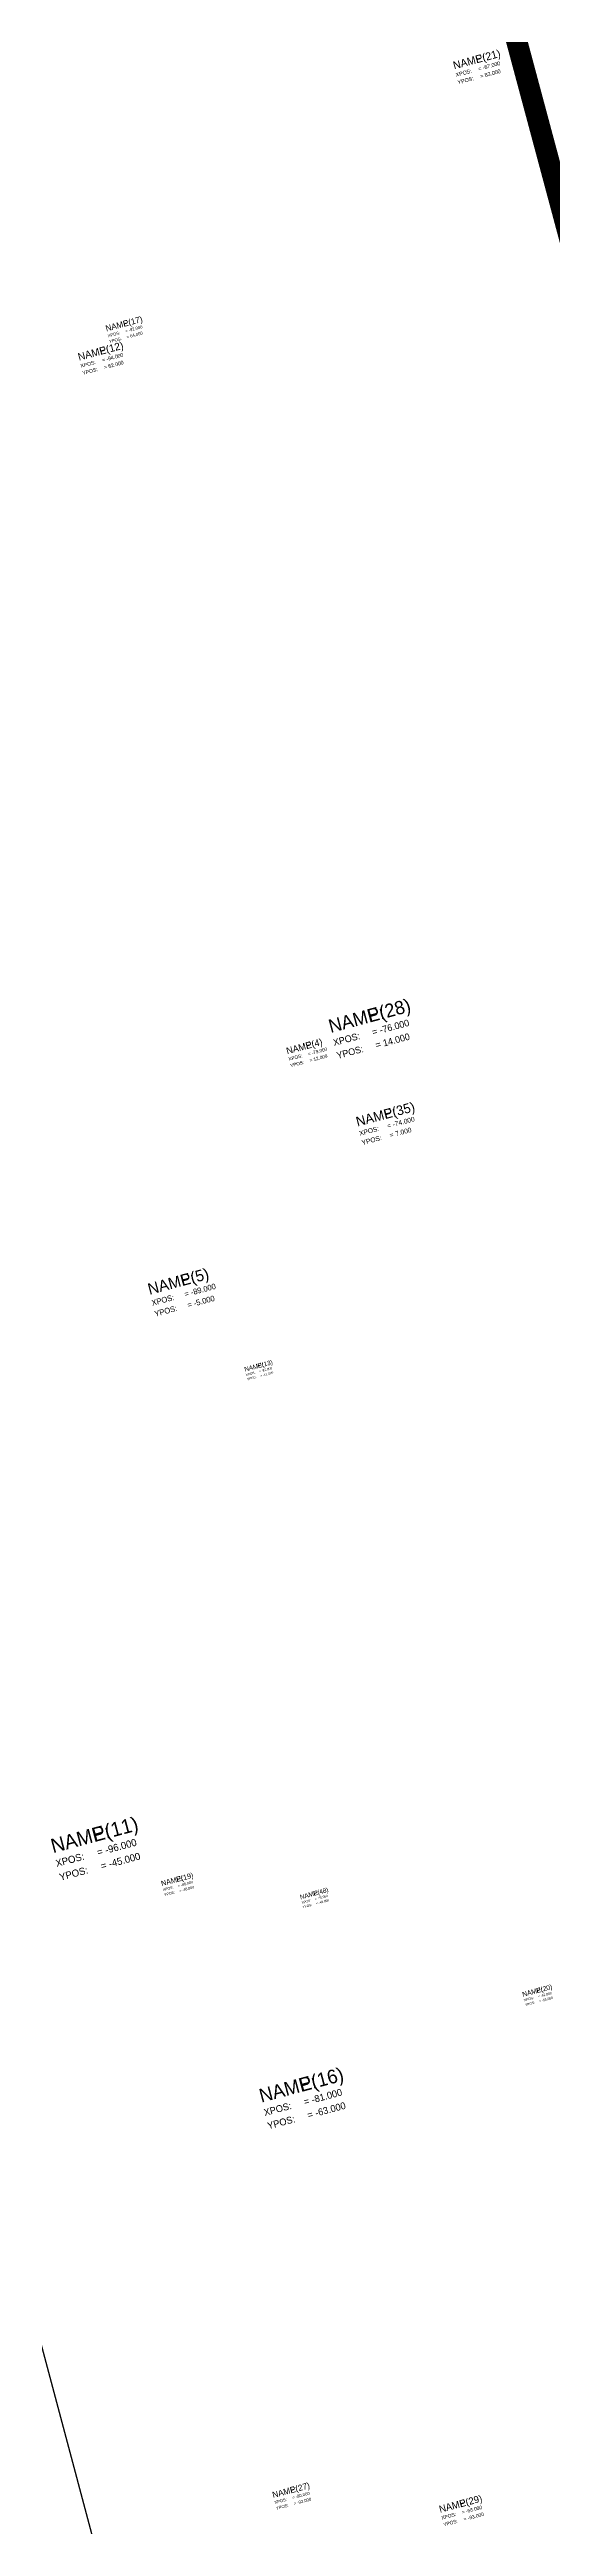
# Model space of a CAD drawing. Header units: metres. Extents: x -311 to 752, y -373 to 924.
# Drawn here: x -96 to -59.8, y -94.5 to 83.9 of the extents above; entities that cross this region are included whole.
import ezdxf

# ---------------------------------------------------------------- set-up
doc = ezdxf.new("R2010")
doc.units = ezdxf.units.M

# ---------------------------------------------------------------- blocks, each defined once
blk = doc.blocks.new('FLAG')
at = {"color": 3}
blk.add_text('NAME:', height=0.5, dxfattribs=at).set_placement((0, -0.5))
at = {"color": 4}
for s, p in [('XPOS:', (0, -1)), ('YPOS:', (0, -1.5))]:
    blk.add_text(s, height=0.25, dxfattribs=at).set_placement(p)
at = {"color": 3}
blk.add_attdef('NAME', (1.5, -0.5), '', height=0.5, dxfattribs=at)
at = {"color": 4}
for tag, p in [('XPOS', (1.5, -1)), ('YPOS', (1.5, -1.5))]:
    blk.add_attdef(tag, p, '', height=0.25, dxfattribs=at)
blk = doc.blocks.new('штамп')
at = {"layer": 'F_TitleBox', "color": 4}
blk.add_lwpolyline([(-34, -98), (-34, 199), (176, 199), (176, -98), (-34, -98)], close=True, dxfattribs=at)
at = {"layer": 'F_TitleBox', "color": 2, "const_width": 0.4}
blk.add_lwpolyline([(-14, -93), (-14, 194), (171, 194), (171, -93), (-14, -93)], close=True, dxfattribs=at)
at = {"layer": 'POINTS', "color": 1}
blk.add_point((0, 0), dxfattribs=at)
at = {"color": 3}
blk.add_text('Name:', height=0.5, dxfattribs=at).set_placement((0, 0))
blk.add_attdef('NAME', (1, 0), '', height=0.5, dxfattribs=at)

msp = doc.modelspace()

# ---------------------------------------------------------------- block references
at = {"rotation": 15}
for name, p, xscale, yscale, zscale, values in [('штамп', (10, 20), 3.8, 3.8, 3.8, {'NAME': 'Object'}), ('FLAG', (-67, 83), 1.1163250057253267, 1.1163250057253267, 1.1163250057253267, {'NAME': 'P(21)', 'XPOS': '= -67.000', 'YPOS': '= 83.000'}), ('FLAG', (-92, 64), 0.8705399288238342, 0.8705399288238342, 0.8705399288238342, {'NAME': 'P(17)', 'XPOS': '= -92.000', 'YPOS': '= 64.000'}), ('FLAG', (-94, 62), 1.0711604439994702, 1.0711604439994702, 1.0711604439994702, {'NAME': 'P(12)', 'XPOS': '= -94.000', 'YPOS': '= 62.000'}), ('FLAG', (-76, 14), 1.9311816127489136, 1.9311816127489136, 1.9311816127489136, {'NAME': 'P(28)', 'XPOS': '= -76.000', 'YPOS': '= 14.000'}), ('FLAG', (-79, 12), 0.9663139217734347, 0.9663139217734347, 0.9663139217734347, {'NAME': 'P(4)', 'XPOS': '= -79.000', 'YPOS': '= 12.000'}), ('FLAG', (-74, 7), 1.3850462652651794, 1.3850462652651794, 1.3850462652651794, {'NAME': 'P(35)', 'XPOS': '= -74.000', 'YPOS': '= 7.000'}), ('FLAG', (-89, -5), 1.6300870024749512, 1.6300870024749512, 1.6300870024749512, {'NAME': 'P(5)', 'XPOS': '= -89.000', 'YPOS': '= -5.000'}), ('FLAG', (-82, -11), 0.6560918449846713, 0.6560918449846713, 0.6560918449846713, {'NAME': 'P(13)', 'XPOS': '= -82.000', 'YPOS': '= -11.000'}), ('FLAG', (-96, -45), 2.055069010663442, 2.055069010663442, 2.055069010663442, {'NAME': 'P(11)', 'XPOS': '= -96.000', 'YPOS': '= -45.000'}), ('FLAG', (-88, -48), 0.7493221683482567, 0.7493221683482567, 0.7493221683482567, {'NAME': 'P(19)', 'XPOS': '= -88.000', 'YPOS': '= -48.000'}), ('FLAG', (-78, -49), 0.6600816354989871, 0.6600816354989871, 0.6600816354989871, {'NAME': 'P(48)', 'XPOS': '= -78.000', 'YPOS': '= -49.000'}), ('FLAG', (-62, -56), 0.6958277316833357, 0.6958277316833357, 0.6958277316833357, {'NAME': 'P(20)', 'XPOS': '= -62.000', 'YPOS': '= -56.000'}), ('FLAG', (-81, -63), 1.9865056115695476, 1.9865056115695476, 1.9865056115695476, {'NAME': 'P(16)', 'XPOS': '= -81.000', 'YPOS': '= -63.000'}), ('FLAG', (-80, -92), 0.8828803858644905, 0.8828803858644905, 0.8828803858644905, {'NAME': 'P(27)', 'XPOS': '= -80.000', 'YPOS': '= -92.000'}), ('FLAG', (-68, -93), 1.013863309070279, 1.013863309070279, 1.013863309070279, {'NAME': 'P(29)', 'XPOS': '= -68.000', 'YPOS': '= -93.000'})]:
    msp.add_blockref(name, p, dxfattribs=dict(at, xscale=xscale, yscale=yscale, zscale=zscale)).add_auto_attribs(values)

doc.saveas('drawing.dxf')
